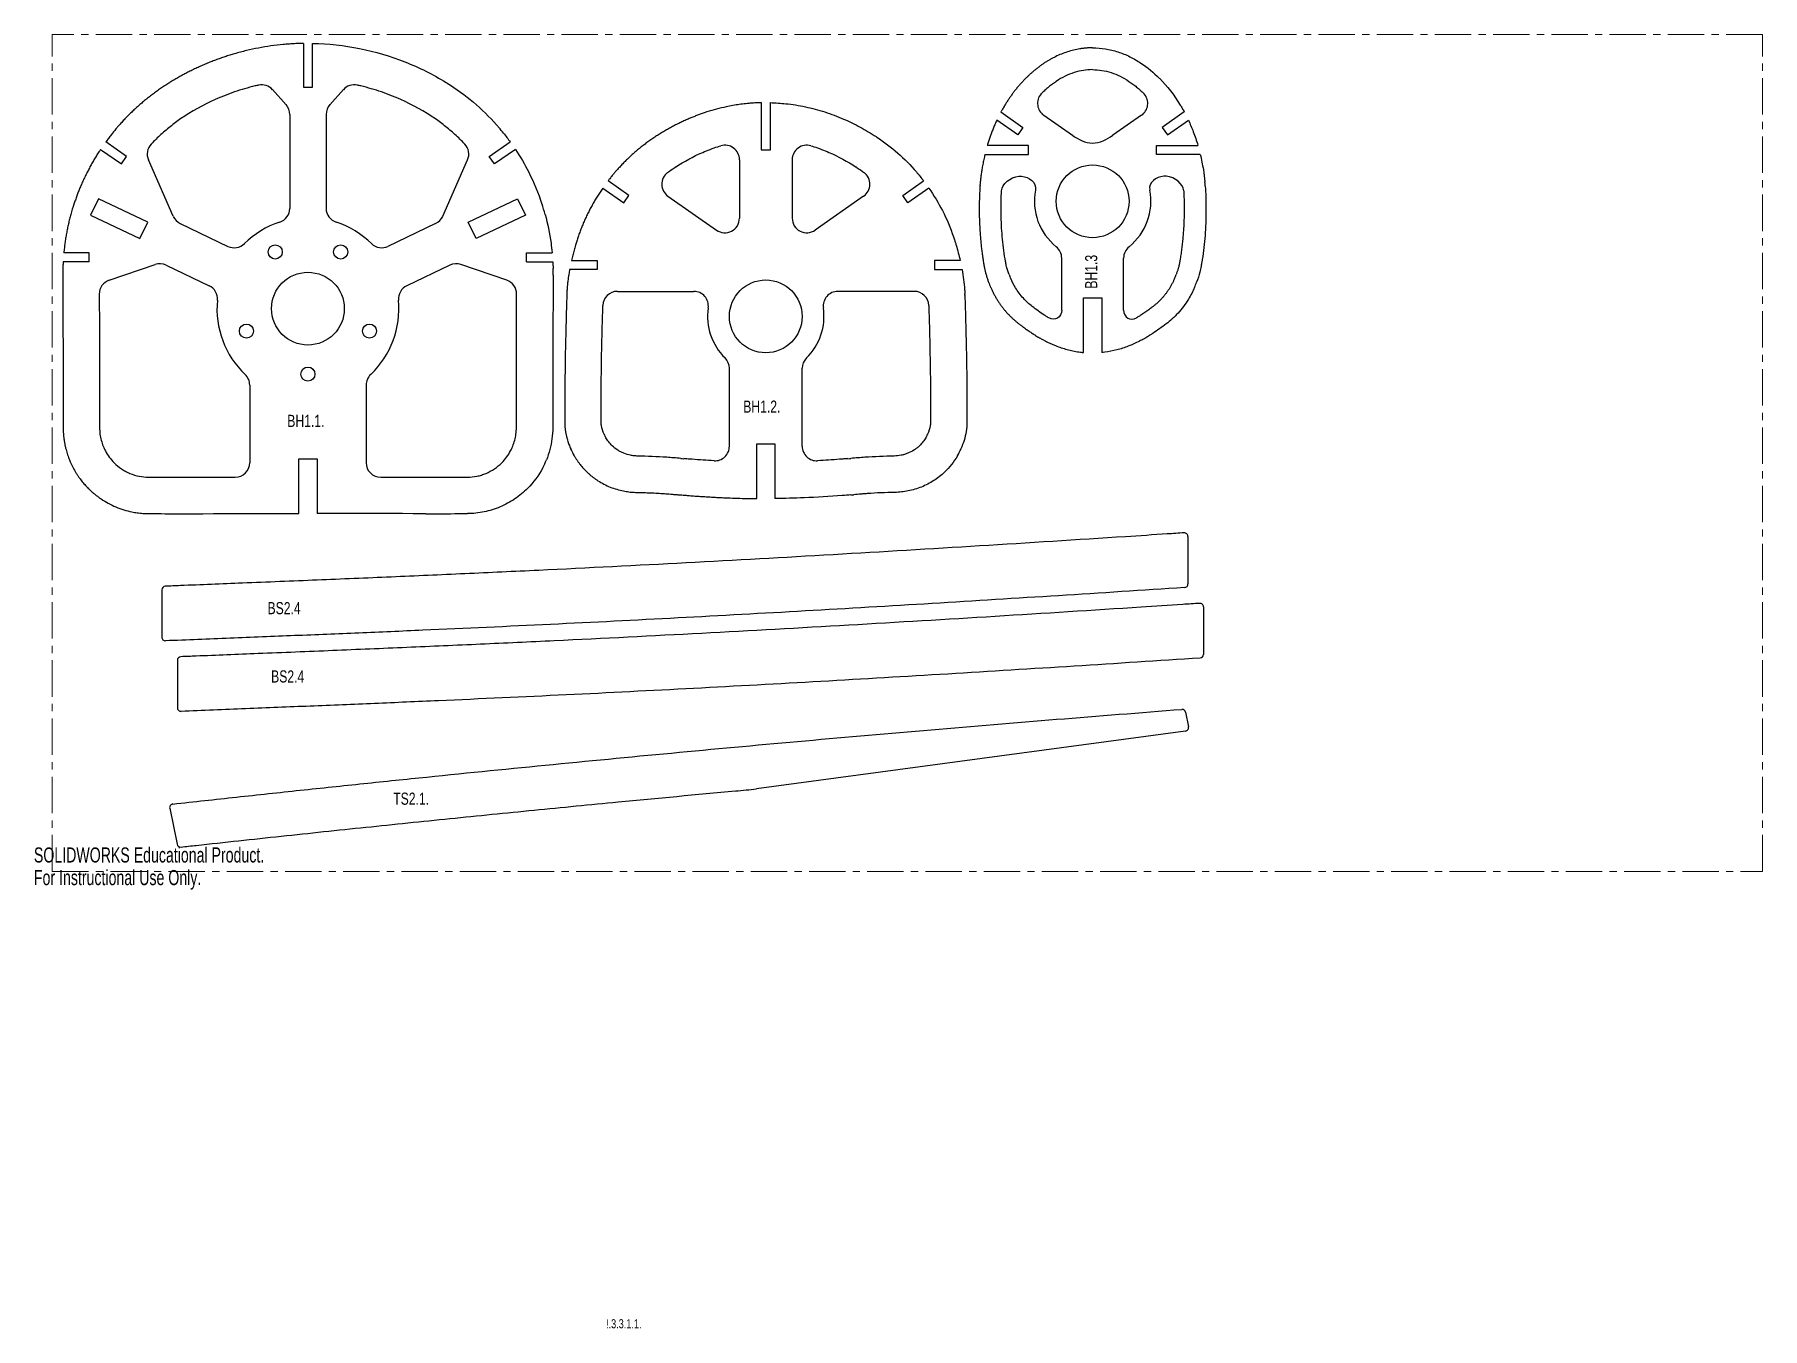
# Model space of a CAD drawing. Header units: inches. Extents: x 0 to 23.8, y -6 to 11.8.
import ezdxf

# ---------------------------------------------------------------- set-up
doc = ezdxf.new("R2010")
doc.units = ezdxf.units.IN
doc.header["$MEASUREMENT"] = 0
doc.linetypes.add('CENTERX2', pattern=[0.8, 0.5, -0.1, 0.1, -0.1])
doc.layers.add('PART_NAMES', color=1, linetype='Continuous')
doc.styles.add('SLDTEXTSTYLE0', font='TXT', dxfattribs={"width": 0.75})
doc.styles.add('SLDTEXTSTYLE1', font='TXT', dxfattribs={"width": 0.7})

msp = doc.modelspace()

# ---------------------------------------------------------------- texts
at = {"color": 7, "linetype": 'Continuous', "char_height": 0.2076, "attachment_point": 1, "style": 'SLDTEXTSTYLE1'}
for s, insert in [('SOLIDWORKS Educational Product.', (0, 0.579)), ('For Instructional Use Only.', (0, 0.268))]:
    msp.add_mtext(s, dxfattribs=dict(at, insert=insert))
at = {"layer": 'PART_NAMES', "insert": (14.444, 8.258), "char_height": 0.1667, "attachment_point": 1, "rotation": 90, "style": 'SLDTEXTSTYLE0'}
msp.add_mtext('BH1.3', dxfattribs=at)
at = {"layer": 'PART_NAMES', "attachment_point": 1, "style": 'SLDTEXTSTYLE0'}
for s, insert, char_height in [('BH1.2.', (9.746, 6.72), 0.1667), ('BH1.1.', (3.481, 6.524), 0.1667), ('BS2.4', (3.21, 3.951), 0.1667), ('BS2.4', (3.259, 3.012), 0.1667), ('TS2.1.', (4.937, 1.332), 0.1667), ('!.3.3.1.1.', (7.861, -5.905), 0.125), ('!.3.3.1.1.', (7.861, -5.905), 0.125)]:
    msp.add_mtext(s, dxfattribs=dict(at, insert=insert, char_height=char_height))

# ---------------------------------------------------------------- linework, layer by layer
at = {"color": 7, "linetype": 'CENTERX2', "lineweight": 18}
for p, q in [((0.25, 0.25), (0.25, 11.75)), ((23.75, 11.75), (0.25, 11.75)), ((23.75, 0.25), (23.75, 11.75)), ((0.25, 0.25), (23.75, 0.25))]:
    msp.add_line(p, q, dxfattribs=at)
at = {"color": 7, "linetype": 'Continuous', "lineweight": 25}
for p, q in [((3.703, 11.629), (3.703, 11.029)), ((3.828, 11.029), (3.828, 11.629)), ((14.547, 11.268), (14.547, 11.268)), ((14.547, 11.268), (14.547, 11.268)), ((3.464, 10.786), (3.279, 10.993)), ((3.703, 11.029), (3.828, 11.029)), ((4.066, 10.786), (4.252, 10.993)), ((13.625, 11.146), (13.631, 11.151)), ((13.837, 10.933), (13.842, 10.939)), ((15.256, 10.933), (15.251, 10.939)), ((15.463, 11.151), (15.468, 11.146)), ((9.994, 10.814), (9.994, 10.164)), ((10.119, 10.164), (10.119, 10.814)), ((13.287, 10.686), (13.589, 10.474)), ((15.806, 10.686), (15.504, 10.474)), ((3.515, 10.653), (3.515, 9.361)), ((4.015, 10.653), (4.015, 9.361)), ((13.517, 10.372), (13.231, 10.573)), ((13.589, 10.474), (13.517, 10.372)), ((13.875, 10.64), (14.268, 10.365)), ((15.218, 10.64), (14.825, 10.365)), ((15.504, 10.474), (15.576, 10.372)), ((15.576, 10.372), (15.863, 10.573)), ((1.274, 10.073), (0.987, 10.274)), ((6.257, 10.073), (6.544, 10.274)), ((13.667, 10.227), (13.1, 10.227)), ((13.667, 10.102), (13.667, 10.227)), ((15.426, 10.227), (15.993, 10.227)), ((15.426, 10.102), (15.426, 10.227)), ((0.915, 10.171), (1.202, 9.971)), ((1.202, 9.971), (1.274, 10.073)), ((1.914, 9.252), (1.573, 10.026)), ((5.617, 9.252), (5.958, 10.026)), ((6.329, 9.971), (6.257, 10.073)), ((6.616, 10.171), (6.329, 9.971)), ((9.694, 10.03), (9.694, 9.226)), ((9.994, 10.164), (10.119, 10.164)), ((10.419, 10.03), (10.419, 9.226)), ((13.067, 10.102), (13.067, 10.102)), ((13.067, 10.102), (13.667, 10.102)), ((16.026, 10.102), (15.426, 10.102)), ((16.026, 10.102), (16.026, 10.102)), ((8.176, 9.539), (7.889, 9.74)), ((11.937, 9.539), (12.224, 9.74)), ((13.535, 9.802), (13.569, 9.802)), ((15.559, 9.802), (15.524, 9.802)), ((7.815, 9.639), (8.104, 9.437)), ((8.104, 9.437), (8.176, 9.539)), ((8.712, 9.53), (9.379, 9.063)), ((11.4, 9.53), (10.734, 9.063)), ((12.009, 9.437), (11.937, 9.539)), ((12.297, 9.639), (12.009, 9.437)), ((13.762, 9.615), (13.762, 9.613)), ((0.886, 9.494), (0.778, 9.269)), ((0.778, 9.269), (1.455, 8.946)), ((1.563, 9.172), (0.886, 9.494)), ((5.968, 9.172), (6.645, 9.494)), ((6.753, 9.269), (6.076, 8.946)), ((6.645, 9.494), (6.753, 9.269)), ((1.455, 8.946), (1.563, 9.172)), ((2.011, 9.152), (2.666, 8.839)), ((5.52, 9.152), (4.865, 8.839)), ((6.076, 8.946), (5.968, 9.172)), ((0.761, 8.627), (0.402, 8.627)), ((0.761, 8.752), (0.411, 8.752)), ((0.761, 8.627), (0.761, 8.752)), ((1.033, 8.373), (1.665, 8.589)), ((1.816, 8.58), (2.408, 8.298)), ((5.715, 8.58), (5.123, 8.298)), ((6.498, 8.373), (5.866, 8.589)), ((6.77, 8.752), (7.12, 8.752)), ((6.77, 8.627), (6.77, 8.752)), ((6.77, 8.627), (7.129, 8.627)), ((7.387, 8.646), (7.737, 8.646)), ((7.737, 8.646), (7.737, 8.521)), ((12.376, 8.646), (12.376, 8.521)), ((12.726, 8.646), (12.376, 8.646)), ((14.122, 7.964), (14.122, 8.678)), ((14.972, 7.964), (14.972, 8.678)), ((0.397, 8.444), (0.398, 8.172)), ((7.134, 8.444), (7.133, 8.172)), ((7.737, 8.521), (7.36, 8.521)), ((12.376, 8.521), (12.752, 8.521)), ((0.398, 8.172), (0.399, 7.713)), ((0.898, 8.184), (0.898, 8.173)), ((0.898, 8.173), (0.899, 7.715)), ((6.632, 7.715), (6.633, 8.173)), ((6.633, 8.173), (6.633, 8.184)), ((7.133, 8.172), (7.132, 7.713)), ((8.017, 8.221), (9.067, 8.221)), ((12.095, 8.221), (11.046, 8.221)), ((14.422, 8.13), (14.672, 8.13)), ((14.422, 7.38), (14.422, 8.13)), ((14.672, 8.13), (14.672, 7.38)), ((9.556, 6.092), (9.556, 7.163)), ((10.556, 6.092), (10.556, 7.163)), ((2.965, 6.933), (2.965, 5.866)), ((4.565, 6.933), (4.565, 5.866)), ((0.402, 6.452), (0.402, 6.35)), ((0.902, 6.453), (0.902, 6.351)), ((6.629, 6.351), (6.629, 6.453)), ((9.931, 6.123), (10.181, 6.123)), ((9.931, 5.373), (9.931, 6.123)), ((10.181, 6.123), (10.181, 5.373)), ((3.64, 5.917), (3.89, 5.917)), ((3.64, 5.167), (3.64, 5.917)), ((3.89, 5.917), (3.89, 5.167)), ((2.145, 5.665), (2.27, 5.665)), ((2.27, 5.665), (2.32, 5.665)), ((2.32, 5.665), (2.467, 5.666)), ((5.064, 5.666), (5.211, 5.665)), ((5.211, 5.665), (5.261, 5.665)), ((5.261, 5.665), (5.386, 5.665)), ((2.146, 5.165), (2.271, 5.165)), ((2.271, 5.165), (2.321, 5.165)), ((2.321, 5.165), (2.468, 5.166)), ((5.21, 5.165), (5.063, 5.166)), ((5.26, 5.165), (5.21, 5.165)), ((5.385, 5.165), (5.26, 5.165)), ((15.857, 4.852), (15.857, 4.201)), ((1.757, 4.118), (1.757, 3.468)), ((16.071, 3.883), (16.071, 3.232)), ((1.971, 3.15), (1.971, 2.499)), ((15.824, 2.436), (15.865, 2.237)), ((15.822, 2.177), (9.929, 1.382)), ((1.866, 1.116), (1.967, 0.624))]:
    msp.add_line(p, q, dxfattribs=at)
for centre, radius in [((14.547, 9.458), 0.5), ((3.315, 8.762), 0.0968), ((4.215, 8.762), 0.0968), ((3.765, 7.983), 0.5), ((10.056, 7.877), 0.5), ((2.92, 7.675), 0.0968), ((4.611, 7.675), 0.0968), ((3.765, 7.083), 0.0968)]:
    msp.add_circle(centre, radius, dxfattribs=at)
for centre, radius, start, end in [((3.439, 8.546), 2.992, 121.6795, 121.9899), ((3.13, 10.859), 0.2, 41.8446, 102.5441), ((4.401, 10.859), 0.2, 77.4559, 138.1554), ((4.092, 8.546), 2.992, 58.0101, 58.3205), ((13.99, 10.804), 0.2, 139.7111, 235), ((15.104, 10.804), 0.2, 305, 40.2889), ((3.315, 10.653), 0.2, 0, 41.8446), ((4.215, 10.653), 0.2, 138.1554, 180), ((3.491, 8.457), 3.094, 139.3736, 141.2159), ((3.484, 8.463), 3.085, 138.4913, 139.377), ((3.439, 8.546), 2.492, 121.6795, 121.9899), ((4.092, 8.546), 2.492, 58.0101, 58.3206), ((4.047, 8.463), 3.085, 40.623, 41.5087), ((4.04, 8.457), 3.094, 38.7841, 40.6264), ((1.756, 10.107), 0.2, 136.4427, 203.7785), ((5.775, 10.107), 0.2, 336.2215, 43.5573), ((12.389, 4.494), 7.005, 123.3205, 123.4275), ((9.494, 10.03), 0.2, 0, 106.8507), ((10.619, 10.03), 0.2, 73.1528, 180), ((7.724, 4.494), 7.005, 56.5725, 56.6795), ((8.827, 9.693), 0.2, 126.7544, 235), ((12.389, 4.494), 6.505, 123.3205, 123.4275), ((7.724, 4.494), 6.505, 56.5725, 56.6791), ((11.286, 9.693), 0.2, 305, 53.2456), ((15.307, 9.515), 2.313, 175.935, 176.2834), ((15.291, 9.516), 2.298, 174.8045, 175.9313), ((14.547, 9.458), 0.8, 168.8922, 231.3178), ((14.547, 9.458), 0.8, 308.6822, 11.1078), ((13.802, 9.516), 2.298, 4.0687, 5.1955), ((13.787, 9.515), 2.313, 3.7166, 4.065), ((3.494, 8.454), 3.099, 161.8456, 164.5561), ((3.315, 9.361), 0.2, 288.08, 0), ((4.215, 9.361), 0.2, 180, 251.92), ((4.037, 8.454), 3.099, 15.4439, 18.1544), ((2.097, 9.332), 0.2, 203.7785, 244.515), ((3.765, 7.983), 1.25, 108.08, 134.3437), ((3.765, 7.983), 1.25, 45.6563, 71.92), ((5.434, 9.332), 0.2, 295.485, 336.2215), ((9.494, 9.226), 0.2, 235, 0), ((10.619, 9.226), 0.2, 180, 305), ((2.752, 9.02), 0.2, 244.515, 314.3437), ((4.779, 9.02), 0.2, 225.6563, 295.485), ((13.922, 8.678), 0.2, 0, 51.3178), ((15.172, 8.678), 0.2, 128.6822, 180), ((1.729, 8.4), 0.2, 64.515, 108.8356), ((5.802, 8.4), 0.2, 71.1644, 115.485), ((3.577, 8.453), 3.18, 178.555, 180.1709), ((1.098, 8.184), 0.2, 108.8356, 180.1519), ((6.433, 8.184), 0.2, 359.8481, 71.1644), ((3.954, 8.453), 3.18, 359.8291, 1.445), ((14.387, 8.818), 1.355, 200.3941, 203.6248), ((14.387, 8.818), 1.055, 200.3941, 203.6248), ((14.706, 8.818), 1.055, 336.3752, 339.6059), ((14.706, 8.818), 1.355, 336.3752, 339.6059), ((2.322, 8.117), 0.2, 354.6863, 64.515), ((3.765, 7.983), 1.25, 174.6863, 226.3972), ((3.765, 7.983), 1.25, 313.6028, 5.3137), ((5.209, 8.117), 0.2, 115.485, 185.3137), ((9.619, 8.097), 2.299, 177.7761, 178.1789), ((8.017, 8.021), 0.2, 90, 178.2908), ((9.067, 8.021), 0.2, 351.7193, 90), ((11.046, 8.021), 0.2, 90, 188.2807), ((12.095, 8.021), 0.2, 1.7092, 90), ((10.494, 8.097), 2.299, 1.8211, 2.2239), ((10.056, 7.877), 0.8, 171.7193, 225.573), ((10.056, 7.877), 0.8, 314.427, 8.2807), ((14.785, 9.254), 1.932, 239.9401, 240.6907), ((14.308, 9.254), 1.932, 299.3093, 300.0599), ((9.356, 7.163), 0.2, 0, 45.573), ((10.756, 7.163), 0.2, 134.427, 180), ((2.765, 6.933), 0.2, 0, 46.3972), ((4.765, 6.933), 0.2, 133.6028, 180), ((8.289, 6.46), 0.499, 203.7466, 210.0312), ((11.824, 6.46), 0.499, 329.9688, 336.2534), ((1.586, 6.348), 0.684, 202.0283, 207.8952), ((5.945, 6.348), 0.684, 332.1043, 337.9713), ((8.289, 6.46), 0.999, 203.7466, 210.0312), ((9.356, 6.092), 0.2, 266.769, 0), ((10.756, 6.092), 0.2, 180, 273.231), ((11.824, 6.46), 0.999, 329.9688, 336.2534), ((1.586, 6.348), 1.184, 202.0283, 207.8957), ((2.765, 5.866), 0.2, 270.0904, 0), ((4.765, 5.866), 0.2, 180, 269.9096), ((5.945, 6.348), 1.184, 332.1043, 337.9717), ((11.751, 41.759), 35.949, 265.4325, 265.4963), ((8.362, 41.759), 35.949, 274.5036, 274.5675), ((2.013, 67.14), 61.475, 269.59279, 270.02278), ((2.011, 68.708), 63.043, 270.02431, 270.12179), ((5.52, 68.708), 63.043, 269.87825, 269.97569), ((5.518, 67.14), 61.475, 269.97722, 270.40721), ((11.751, 41.759), 36.449, 265.4325, 265.4964), ((8.362, 41.759), 36.449, 274.5036, 274.5675), ((2.013, 67.14), 61.975, 269.59279, 270.02278), ((2.011, 68.708), 63.543, 270.0243, 270.12175), ((5.52, 68.708), 63.543, 269.87825, 269.9757), ((5.518, 67.14), 61.975, 269.97722, 270.40721), ((15.807, 4.852), 0.05, 0, 93.8052), ((1.807, 4.118), 0.05, 92.2509, 180), ((15.807, 4.201), 0.05, 273.801, 0), ((16.021, 3.883), 0.05, 0, 93.8052), ((1.807, 3.468), 0.05, 180, 272.2507), ((2.021, 3.15), 0.05, 92.2509, 180), ((16.021, 3.232), 0.05, 273.801, 0), ((2.021, 2.499), 0.05, 180, 272.2507), ((15.775, 2.426), 0.05, 11.62, 94.4332), ((15.816, 2.227), 0.05, 277.6889, 11.62), ((1.915, 1.126), 0.05, 96.2687, 191.62), ((2.016, 0.634), 0.05, 191.62, 276.2637)]:
    msp.add_arc(centre, radius, start, end, dxfattribs=at)
for points, knots in [([(3.703, 11.629), (3.691, 11.628), (3.668, 11.628), (3.633, 11.627), (3.598, 11.625), (3.564, 11.624), (3.529, 11.621), (3.494, 11.619), (3.459, 11.616), (3.38, 11.609), (3.255, 11.594), (3.087, 11.566), (2.92, 11.53), (2.788, 11.496), (2.69, 11.466), (2.625, 11.445), (2.56, 11.423), (2.496, 11.4), (2.454, 11.383), (2.433, 11.375)], [0, 0, 0, 0, 0.026768, 0.05353, 0.080288, 0.107046, 0.133805, 0.160568, 0.187338, 0.214117, 0.345144, 0.476153, 0.607145, 0.738112, 0.790521, 0.842896, 0.895255, 0.947617, 1, 1, 1, 1]), ([(14.547, 11.568), (14.54, 11.568), (14.527, 11.568), (14.508, 11.567), (14.488, 11.566), (14.469, 11.565), (14.449, 11.564), (14.43, 11.562), (14.41, 11.559), (14.391, 11.557), (14.349, 11.55), (14.285, 11.537), (14.2, 11.513), (14.117, 11.483), (14.049, 11.453), (13.997, 11.426), (13.959, 11.405), (13.92, 11.382), (13.895, 11.366), (13.883, 11.358)], [0, 0, 0, 0, 0.027649, 0.055297, 0.082952, 0.110624, 0.138321, 0.166052, 0.193826, 0.221652, 0.249538, 0.37384, 0.499572, 0.623672, 0.749791, 0.811504, 0.873734, 0.936545, 1, 1, 1, 1]), ([(14.547, 11.568), (14.606, 11.568), (14.664, 11.563), (14.751, 11.549), (14.78, 11.543), (14.837, 11.529), (14.866, 11.521), (14.922, 11.503), (14.949, 11.493), (15.004, 11.471), (15.031, 11.459), (15.11, 11.42), (15.161, 11.39), (15.21, 11.358)], [0, 0, 0, 0, 0.25, 0.25, 0.375, 0.375, 0.5, 0.5, 0.625, 0.625, 0.75, 0.75, 1, 1, 1, 1]), ([(2.433, 11.375), (2.422, 11.371), (2.4, 11.362), (2.368, 11.349), (2.335, 11.335), (2.303, 11.321), (2.271, 11.306), (2.239, 11.292), (2.207, 11.277), (2.175, 11.261), (2.136, 11.242), (2.088, 11.217), (2.032, 11.187), (1.976, 11.156), (1.922, 11.125), (1.886, 11.103), (1.868, 11.092)], [0, 0, 0, 0, 0.05555, 0.111092, 0.16663, 0.222172, 0.277721, 0.333283, 0.388863, 0.444467, 0.5001, 0.600147, 0.70013, 0.800079, 0.900025, 1, 1, 1, 1]), ([(13.883, 11.358), (13.877, 11.353), (13.864, 11.345), (13.845, 11.332), (13.826, 11.318), (13.807, 11.304), (13.788, 11.29), (13.77, 11.276), (13.747, 11.257), (13.721, 11.235), (13.69, 11.208), (13.66, 11.18), (13.64, 11.161), (13.631, 11.151)], [0, 0, 0, 0, 0.070781, 0.14175, 0.212924, 0.284317, 0.355945, 0.427824, 0.499969, 0.623984, 0.748611, 0.873926, 1, 1, 1, 1]), ([(1.854, 11.083), (1.844, 11.077), (1.825, 11.065), (1.796, 11.046), (1.767, 11.027), (1.739, 11.008), (1.711, 10.988), (1.683, 10.968), (1.655, 10.948), (1.628, 10.927), (1.6, 10.906), (1.573, 10.885), (1.546, 10.864), (1.52, 10.842), (1.486, 10.813), (1.445, 10.778), (1.397, 10.735), (1.351, 10.692), (1.305, 10.647), (1.26, 10.602), (1.217, 10.555), (1.188, 10.523), (1.174, 10.508)], [0, 0, 0, 0, 0.0384636, 0.0769108, 0.1153465, 0.1537753, 0.1922019, 0.2306312, 0.2690677, 0.3075163, 0.3459817, 0.3844686, 0.4229817, 0.4615258, 0.5001054, 0.5717041, 0.6431908, 0.7145955, 0.7859484, 0.85728, 0.9286204, 1, 1, 1, 1]), ([(3.087, 11.055), (3.07, 11.051), (3.054, 11.047), (2.989, 11.032), (2.942, 11.019), (2.801, 10.978), (2.708, 10.946), (2.617, 10.91)], [0.5814957, 0.5814957, 0.5814957, 0.5814957, 0.625, 0.625, 0.75, 0.75, 1, 1, 1, 1]), ([(4.914, 10.91), (4.823, 10.946), (4.73, 10.978), (4.589, 11.019), (4.542, 11.032), (4.477, 11.047), (4.461, 11.051), (4.444, 11.055)], [0, 0, 0, 0, 0.25, 0.25, 0.375, 0.375, 0.4184991, 0.4184991, 0.4184991, 0.4184991]), ([(13.625, 11.146), (13.619, 11.14), (13.608, 11.128), (13.59, 11.11), (13.573, 11.092), (13.557, 11.073), (13.54, 11.054), (13.523, 11.035), (13.507, 11.016), (13.491, 10.996), (13.471, 10.97), (13.447, 10.938), (13.42, 10.9), (13.393, 10.861), (13.367, 10.822), (13.35, 10.795), (13.342, 10.781)], [0, 0, 0, 0, 0.053511, 0.107233, 0.161178, 0.215356, 0.269778, 0.324455, 0.379396, 0.434614, 0.490117, 0.590802, 0.692077, 0.793998, 0.89662, 1, 1, 1, 1]), ([(9.994, 10.814), (9.984, 10.813), (9.964, 10.813), (9.934, 10.811), (9.903, 10.81), (9.873, 10.808), (9.843, 10.806), (9.813, 10.803), (9.763, 10.798), (9.692, 10.789), (9.602, 10.775), (9.497, 10.754), (9.379, 10.726), (9.273, 10.695), (9.195, 10.669), (9.143, 10.651), (9.092, 10.631), (9.041, 10.611), (9.007, 10.597), (8.99, 10.589)], [0, 0, 0, 0, 0.029138, 0.058288, 0.087454, 0.11664, 0.145851, 0.17509, 0.204361, 0.29239, 0.380619, 0.469152, 0.6015, 0.734564, 0.787416, 0.840366, 0.893432, 0.946637, 1, 1, 1, 1]), ([(10.119, 10.814), (10.19, 10.812), (10.26, 10.807), (10.421, 10.79), (10.511, 10.776), (10.69, 10.738), (10.779, 10.714), (10.953, 10.658), (11.039, 10.626), (11.123, 10.589)], [0.0568856, 0.0568856, 0.0568856, 0.0568856, 0.25, 0.25, 0.5, 0.5, 0.75, 0.75, 1, 1, 1, 1]), ([(13.304, 10.715), (13.301, 10.71), (13.295, 10.7), (13.29, 10.69), (13.287, 10.686)], [0, 0, 0, 0, 0.499633, 1, 1, 1, 1]), ([(13.329, 10.76), (13.325, 10.752), (13.316, 10.738), (13.308, 10.723), (13.304, 10.715)], [0, 0, 0, 0, 0.490811, 1, 1, 1, 1]), ([(13.342, 10.781), (13.34, 10.777), (13.335, 10.77), (13.331, 10.763), (13.329, 10.76)], [0, 0, 0, 0, 0.53354, 1, 1, 1, 1]), ([(2.119, 10.659), (2.066, 10.626), (2.014, 10.591), (1.913, 10.517), (1.864, 10.478), (1.769, 10.398), (1.722, 10.356), (1.655, 10.29), (1.633, 10.267), (1.611, 10.244)], [0, 0, 0, 0, 0.25, 0.25, 0.5, 0.5, 0.75, 0.75, 0.8767525, 0.8767525, 0.8767525, 0.8767525]), ([(5.92, 10.244), (5.898, 10.267), (5.876, 10.29), (5.809, 10.356), (5.762, 10.398), (5.667, 10.478), (5.618, 10.517), (5.517, 10.591), (5.465, 10.626), (5.412, 10.659)], [0.1232549, 0.1232549, 0.1232549, 0.1232549, 0.25, 0.25, 0.5, 0.5, 0.75, 0.75, 1, 1, 1, 1]), ([(8.99, 10.589), (8.98, 10.585), (8.961, 10.577), (8.932, 10.563), (8.903, 10.55), (8.874, 10.536), (8.845, 10.522), (8.817, 10.508), (8.789, 10.493), (8.751, 10.473), (8.704, 10.447), (8.649, 10.415), (8.595, 10.382), (8.559, 10.359), (8.541, 10.347)], [0, 0, 0, 0, 0.062572, 0.125105, 0.187606, 0.250083, 0.312543, 0.374993, 0.437439, 0.49989, 0.62512, 0.750175, 0.875116, 1, 1, 1, 1]), ([(11.123, 10.589), (11.201, 10.555), (11.277, 10.518), (11.427, 10.438), (11.5, 10.394), (11.572, 10.347)], [0, 0, 0, 0, 0.5, 0.5, 1, 1, 1, 1]), ([(13.231, 10.573), (13.227, 10.564), (13.219, 10.547), (13.207, 10.521), (13.196, 10.494), (13.184, 10.468), (13.174, 10.441), (13.167, 10.423), (13.163, 10.414)], [0, 0, 0, 0, 0.165189, 0.330935, 0.497265, 0.664202, 0.831773, 1, 1, 1, 1]), ([(1.079, 10.395), (1.073, 10.387), (1.06, 10.371), (1.041, 10.347), (1.023, 10.323), (1.005, 10.299), (0.993, 10.282), (0.987, 10.274)], [0, 0, 0, 0, 0.20006, 0.40007, 0.600051, 0.800021, 1, 1, 1, 1]), ([(8.53, 10.34), (8.521, 10.334), (8.503, 10.322), (8.476, 10.303), (8.449, 10.284), (8.423, 10.265), (8.397, 10.246), (8.371, 10.226), (8.345, 10.205), (8.319, 10.185), (8.294, 10.164), (8.269, 10.142), (8.237, 10.115), (8.199, 10.08), (8.155, 10.038), (8.111, 9.996), (8.069, 9.952), (8.028, 9.907), (8.001, 9.877), (7.988, 9.862)], [0, 0, 0, 0, 0.0450888, 0.0901874, 0.1353031, 0.1804431, 0.2256149, 0.2708256, 0.3160825, 0.3613929, 0.406764, 0.452203, 0.497717, 0.5813776, 0.6650006, 0.7486303, 0.8323107, 0.9160859, 1, 1, 1, 1]), ([(9.189, 10.131), (9.257, 10.16), (9.327, 10.186), (9.41, 10.213), (9.423, 10.217), (9.436, 10.221)], [0.7050618, 0.7050618, 0.7050618, 0.7050618, 0.9550618, 0.9550618, 1, 1, 1, 1]), ([(10.677, 10.221), (10.69, 10.217), (10.703, 10.213), (10.786, 10.186), (10.856, 10.16), (10.924, 10.131)], [0, 0, 0, 0, 0.0451334, 0.0451334, 0.2951334, 0.2951334, 0.2951334, 0.2951334]), ([(13.163, 10.414), (13.16, 10.405), (13.153, 10.387), (13.144, 10.361), (13.134, 10.335), (13.125, 10.308), (13.117, 10.281), (13.108, 10.254), (13.103, 10.236), (13.1, 10.227)], [0, 0, 0, 0, 0.142541, 0.285156, 0.427865, 0.570685, 0.713635, 0.856734, 1, 1, 1, 1]), ([(0.915, 10.171), (0.911, 10.166), (0.904, 10.154), (0.884, 10.124), (0.858, 10.082), (0.825, 10.028), (0.793, 9.972), (0.762, 9.916), (0.743, 9.878), (0.733, 9.859)], [0, 0, 0, 0, 0.058267, 0.116558, 0.293447, 0.470161, 0.646774, 0.823362, 1, 1, 1, 1]), ([(13.067, 10.102), (13.064, 10.091), (13.059, 10.068), (13.052, 10.034), (13.044, 9.999), (13.038, 9.964), (13.031, 9.929), (13.027, 9.906), (13.025, 9.894)], [0, 0, 0, 0, 0.165683, 0.331731, 0.498165, 0.665006, 0.832277, 1, 1, 1, 1]), ([(0.733, 9.859), (0.728, 9.849), (0.717, 9.829), (0.702, 9.798), (0.688, 9.768), (0.674, 9.737), (0.66, 9.706), (0.646, 9.674), (0.629, 9.635), (0.61, 9.588), (0.589, 9.532), (0.569, 9.476), (0.556, 9.438), (0.55, 9.419)], [0, 0, 0, 0, 0.071411, 0.142815, 0.214219, 0.285634, 0.357066, 0.428525, 0.50002, 0.625066, 0.750047, 0.87501, 1, 1, 1, 1]), ([(7.912, 9.769), (7.908, 9.764), (7.9, 9.754), (7.893, 9.745), (7.889, 9.74)], [0, 0, 0, 0, 0.499964, 1, 1, 1, 1]), ([(7.963, 9.832), (7.957, 9.825), (7.946, 9.811), (7.929, 9.79), (7.917, 9.776), (7.912, 9.769)], [0, 0, 0, 0, 0.328198, 0.661519, 1, 1, 1, 1]), ([(7.988, 9.862), (7.984, 9.856), (7.975, 9.847), (7.967, 9.837), (7.963, 9.832)], [0, 0, 0, 0, 0.522783, 1, 1, 1, 1]), ([(13.025, 9.894), (13.024, 9.885), (13.021, 9.866), (13.016, 9.838), (13.013, 9.809), (13.009, 9.781), (13.006, 9.753), (13.004, 9.734), (13.003, 9.724)], [0, 0, 0, 0, 0.166984, 0.333806, 0.500493, 0.667071, 0.833564, 1, 1, 1, 1]), ([(7.815, 9.639), (7.809, 9.63), (7.797, 9.612), (7.778, 9.584), (7.755, 9.548), (7.726, 9.501), (7.692, 9.445), (7.66, 9.388), (7.64, 9.349), (7.63, 9.33)], [0, 0, 0, 0, 0.091186, 0.18247, 0.273863, 0.455291, 0.636719, 0.818253, 1, 1, 1, 1]), ([(12.992, 9.522), (12.991, 9.508), (12.99, 9.482), (12.989, 9.441), (12.989, 9.401), (12.989, 9.361), (12.989, 9.321), (12.989, 9.294), (12.989, 9.281)], [0, 0, 0, 0, 0.167037, 0.33391, 0.500632, 0.667212, 0.833665, 1, 1, 1, 1]), ([(12.999, 9.665), (12.998, 9.653), (12.996, 9.629), (12.995, 9.594), (12.993, 9.558), (12.992, 9.534), (12.992, 9.522)], [0, 0, 0, 0, 0.249291, 0.499046, 0.749277, 1, 1, 1, 1]), ([(13.291, 9.511), (13.291, 9.512), (13.291, 9.513), (13.292, 9.544), (13.294, 9.574), (13.296, 9.604)], [0.3070725, 0.3070725, 0.3070725, 0.3070725, 0.3226975, 0.3226975, 1, 1, 1, 1]), ([(15.798, 9.604), (15.798, 9.589), (15.8, 9.558), (15.801, 9.527), (15.802, 9.511)], [0, 0, 0, 0, 0.49929, 1, 1, 1, 1]), ([(15.802, 9.511), (15.802, 9.499), (15.803, 9.474), (15.804, 9.436), (15.804, 9.398), (15.805, 9.36), (15.805, 9.323), (15.804, 9.298), (15.804, 9.285)], [0, 0, 0, 0, 0.167061, 0.333948, 0.500674, 0.66725, 0.833688, 1, 1, 1, 1]), ([(0.507, 9.279), (0.504, 9.268), (0.499, 9.246), (0.49, 9.214), (0.482, 9.181), (0.474, 9.148), (0.467, 9.115), (0.46, 9.082), (0.454, 9.049), (0.447, 9.016), (0.441, 8.983), (0.436, 8.95), (0.431, 8.917), (0.428, 8.895), (0.426, 8.883)], [0, 0, 0, 0, 0.083456, 0.166855, 0.250208, 0.333525, 0.416816, 0.500091, 0.583361, 0.666637, 0.749928, 0.833246, 0.916599, 1, 1, 1, 1]), ([(7.63, 9.33), (7.625, 9.32), (7.615, 9.301), (7.601, 9.271), (7.587, 9.242), (7.573, 9.212), (7.56, 9.182), (7.547, 9.152), (7.535, 9.122), (7.522, 9.092), (7.511, 9.061), (7.499, 9.031), (7.488, 9), (7.481, 8.98), (7.477, 8.969)], [0, 0, 0, 0, 0.083602, 0.167116, 0.250552, 0.333924, 0.417243, 0.500521, 0.58377, 0.667002, 0.750228, 0.833463, 0.916716, 1, 1, 1, 1]), ([(12.989, 9.281), (12.989, 9.267), (12.99, 9.239), (12.991, 9.197), (12.993, 9.156), (12.995, 9.114), (12.997, 9.073), (13, 9.031), (13.003, 8.99), (13.007, 8.94), (13.012, 8.882), (13.019, 8.816), (13.028, 8.75), (13.037, 8.684), (13.044, 8.641), (13.047, 8.619)], [0, 0, 0, 0, 0.062805, 0.125511, 0.188121, 0.250642, 0.313077, 0.375433, 0.437713, 0.499924, 0.601084, 0.701649, 0.801641, 0.901084, 1, 1, 1, 1]), ([(13.343, 8.668), (13.327, 8.769), (13.314, 8.872), (13.296, 9.078), (13.291, 9.181), (13.289, 9.285)], [0, 0, 0, 0, 0.5, 0.5, 1, 1, 1, 1]), ([(15.804, 9.285), (15.804, 9.272), (15.803, 9.246), (15.802, 9.207), (15.801, 9.168), (15.799, 9.129), (15.797, 9.091), (15.794, 9.052), (15.791, 9.013), (15.787, 8.962), (15.781, 8.897), (15.772, 8.82), (15.762, 8.743), (15.754, 8.693), (15.75, 8.668)], [0, 0, 0, 0, 0.062956, 0.125807, 0.188557, 0.251211, 0.313774, 0.37625, 0.438646, 0.500966, 0.627154, 0.75236, 0.876627, 1, 1, 1, 1]), ([(16.104, 9.281), (16.102, 9.17), (16.097, 9.059), (16.078, 8.839), (16.064, 8.729), (16.046, 8.619)], [0, 0, 0, 0, 0.5, 0.5, 1, 1, 1, 1]), ([(0.426, 8.883), (0.425, 8.873), (0.422, 8.851), (0.418, 8.818), (0.414, 8.785), (0.412, 8.763), (0.411, 8.752)], [0, 0, 0, 0, 0.250094, 0.500107, 0.750066, 1, 1, 1, 1]), ([(7.441, 8.855), (7.438, 8.843), (7.431, 8.82), (7.421, 8.786), (7.412, 8.751), (7.403, 8.716), (7.395, 8.681), (7.389, 8.658), (7.387, 8.646)], [0, 0, 0, 0, 0.166307, 0.332735, 0.499301, 0.666022, 0.832916, 1, 1, 1, 1]), ([(7.477, 8.969), (7.474, 8.96), (7.468, 8.941), (7.458, 8.912), (7.449, 8.884), (7.444, 8.864), (7.441, 8.855)], [0, 0, 0, 0, 0.250306, 0.500388, 0.750276, 1, 1, 1, 1]), ([(12.635, 8.969), (12.639, 8.96), (12.642, 8.95), (12.65, 8.927), (12.654, 8.912), (12.663, 8.884), (12.668, 8.869), (12.672, 8.855)], [0, 0, 0, 0, 0.249923, 0.249923, 0.624911, 0.624911, 1, 1, 1, 1]), ([(0.402, 8.627), (0.401, 8.617), (0.4, 8.596), (0.399, 8.565), (0.398, 8.544), (0.398, 8.533)], [0, 0, 0, 0, 0.33316, 0.666483, 1, 1, 1, 1]), ([(13.047, 8.619), (13.049, 8.611), (13.051, 8.593), (13.055, 8.576), (13.056, 8.567)], [0, 0, 0, 0, 0.486021, 1, 1, 1, 1]), ([(13.056, 8.567), (13.057, 8.56), (13.06, 8.546), (13.064, 8.526), (13.069, 8.506), (13.072, 8.492), (13.074, 8.486)], [0, 0, 0, 0, 0.250764, 0.500963, 0.75068, 1, 1, 1, 1]), ([(15.729, 8.56), (15.727, 8.554), (15.724, 8.541), (15.719, 8.523), (15.713, 8.505), (15.707, 8.487), (15.701, 8.469), (15.697, 8.457), (15.695, 8.451)], [0, 0, 0, 0, 0.167463, 0.334537, 0.501276, 0.667731, 0.833955, 1, 1, 1, 1]), ([(15.742, 8.619), (15.741, 8.614), (15.739, 8.604), (15.736, 8.589), (15.733, 8.575), (15.73, 8.565), (15.729, 8.56)], [0, 0, 0, 0, 0.251027, 0.501313, 0.750942, 1, 1, 1, 1]), ([(15.75, 8.668), (15.749, 8.66), (15.746, 8.644), (15.743, 8.627), (15.742, 8.619)], [0, 0, 0, 0, 0.484834, 1, 1, 1, 1]), ([(7.36, 8.521), (7.358, 8.511), (7.355, 8.49), (7.35, 8.459), (7.345, 8.429), (7.34, 8.398), (7.337, 8.367), (7.333, 8.336), (7.33, 8.305), (7.327, 8.274), (7.326, 8.254), (7.325, 8.243)], [0, 0, 0, 0, 0.1118429, 0.223455, 0.3348566, 0.4460682, 0.5571105, 0.668004, 0.7787695, 0.8894279, 1, 1, 1, 1]), ([(13.074, 8.486), (13.076, 8.478), (13.08, 8.462), (13.086, 8.439), (13.094, 8.415), (13.101, 8.392), (13.109, 8.369), (13.114, 8.354), (13.117, 8.346)], [0, 0, 0, 0, 0.167308, 0.33429, 0.500998, 0.667484, 0.8338, 1, 1, 1, 1]), ([(15.673, 8.396), (15.67, 8.389), (15.664, 8.377), (15.656, 8.359), (15.647, 8.341), (15.637, 8.323), (15.628, 8.305), (15.618, 8.288), (15.611, 8.276), (15.607, 8.27)], [0, 0, 0, 0, 0.14218, 0.284495, 0.427, 0.569749, 0.712796, 0.856196, 1, 1, 1, 1]), ([(7.322, 8.171), (7.321, 8.134), (7.318, 8.059), (7.316, 7.984), (7.315, 7.945)], [0, 0, 0, 0, 0.480532, 1, 1, 1, 1]), ([(7.325, 8.243), (7.325, 8.234), (7.323, 8.215), (7.323, 8.196), (7.322, 8.187)], [0, 0, 0, 0, 0.5020358, 1, 1, 1, 1]), ([(13.146, 8.275), (13.149, 8.268), (13.155, 8.255), (13.165, 8.234), (13.175, 8.214), (13.185, 8.193), (13.196, 8.173), (13.207, 8.153), (13.218, 8.134), (13.226, 8.121), (13.23, 8.114)], [0, 0, 0, 0, 0.124563, 0.249179, 0.373883, 0.498712, 0.623703, 0.74889, 0.874311, 1, 1, 1, 1]), ([(13.23, 8.114), (13.234, 8.108), (13.241, 8.095), (13.253, 8.077), (13.265, 8.059), (13.278, 8.041), (13.29, 8.024), (13.303, 8.006), (13.317, 7.989), (13.33, 7.972), (13.344, 7.956), (13.358, 7.939), (13.376, 7.919), (13.398, 7.896), (13.424, 7.87), (13.45, 7.845), (13.478, 7.82), (13.506, 7.796), (13.525, 7.781), (13.535, 7.774)], [0, 0, 0, 0, 0.047655, 0.095175, 0.142575, 0.189867, 0.237065, 0.284184, 0.331237, 0.378238, 0.425201, 0.47214, 0.51907, 0.599784, 0.680175, 0.760317, 0.840285, 0.920155, 1, 1, 1, 1]), ([(13.717, 8.013), (13.675, 8.045), (13.634, 8.082), (13.556, 8.168), (13.519, 8.217), (13.486, 8.27)], [0, 0, 0, 0, 0.5, 0.5, 1, 1, 1, 1]), ([(15.607, 8.27), (15.604, 8.264), (15.596, 8.253), (15.585, 8.235), (15.573, 8.218), (15.561, 8.201), (15.549, 8.185), (15.536, 8.168), (15.523, 8.153), (15.51, 8.137), (15.496, 8.122), (15.482, 8.107), (15.468, 8.093), (15.454, 8.078), (15.439, 8.065), (15.424, 8.051), (15.408, 8.038), (15.393, 8.025), (15.382, 8.017), (15.377, 8.013)], [0, 0, 0, 0, 0.060524, 0.120699, 0.180551, 0.240106, 0.299391, 0.358434, 0.417262, 0.475903, 0.534386, 0.592739, 0.650991, 0.709171, 0.767308, 0.82543, 0.883566, 0.941747, 1, 1, 1, 1]), ([(7.315, 7.945), (7.313, 7.881), (7.31, 7.754), (7.307, 7.627), (7.305, 7.565)], [0, 0, 0, 0, 0.507517, 1, 1, 1, 1]), ([(15.17, 7.869), (15.167, 7.867), (15.16, 7.862), (15.153, 7.858), (15.149, 7.856)], [0, 0, 0, 0, 0.50207, 1, 1, 1, 1]), ([(15.21, 7.895), (15.203, 7.89), (15.19, 7.881), (15.176, 7.873), (15.17, 7.869)], [0, 0, 0, 0, 0.53158, 1, 1, 1, 1]), ([(15.377, 8.013), (15.367, 8.005), (15.347, 7.991), (15.318, 7.969), (15.29, 7.949), (15.263, 7.93), (15.236, 7.912), (15.219, 7.9), (15.21, 7.895)], [0, 0, 0, 0, 0.183031, 0.359486, 0.529387, 0.692756, 0.849617, 1, 1, 1, 1]), ([(0.399, 7.713), (0.4, 7.479), (0.401, 7.058), (0.402, 6.638), (0.402, 6.452)], [0, 0, 0, 0, 0.557568, 1, 1, 1, 1]), ([(13.535, 7.774), (13.545, 7.766), (13.566, 7.751), (13.596, 7.728), (13.632, 7.703), (13.672, 7.674), (13.704, 7.653), (13.719, 7.643)], [0, 0, 0, 0, 0.1736605, 0.3403297, 0.5000248, 0.7557201, 1, 1, 1, 1]), ([(13.719, 7.643), (13.727, 7.638), (13.742, 7.628), (13.757, 7.619), (13.764, 7.614)], [0, 0, 0, 0, 0.528281, 1, 1, 1, 1]), ([(13.764, 7.614), (13.773, 7.609), (13.791, 7.598), (13.809, 7.587), (13.818, 7.582)], [0, 0, 0, 0, 0.5037623, 1, 1, 1, 1]), ([(15.329, 7.614), (15.32, 7.609), (15.311, 7.603), (15.294, 7.593), (15.285, 7.587), (15.276, 7.582)], [0, 0, 0, 0, 0.499934, 0.499934, 1, 1, 1, 1]), ([(15.374, 7.643), (15.363, 7.636), (15.348, 7.626), (15.333, 7.617), (15.329, 7.614)], [0, 0, 0, 0, 0.749987, 1, 1, 1, 1]), ([(7.305, 7.565), (7.304, 7.52), (7.302, 7.43), (7.3, 7.297), (7.298, 7.166), (7.296, 7.02), (7.294, 6.859), (7.293, 6.684), (7.293, 6.568), (7.293, 6.51)], [0, 0, 0, 0, 0.128697, 0.254929, 0.378697, 0.500002, 0.670211, 0.836876, 1, 1, 1, 1]), ([(13.84, 7.57), (13.846, 7.566), (13.86, 7.558), (13.882, 7.547), (13.897, 7.539), (13.904, 7.535)], [0, 0, 0, 0, 0.309252, 0.642567, 1, 1, 1, 1]), ([(13.904, 7.535), (13.912, 7.531), (13.926, 7.524), (13.948, 7.514), (13.969, 7.504), (13.991, 7.494), (14.013, 7.485), (14.035, 7.476), (14.075, 7.46), (14.135, 7.439), (14.216, 7.415), (14.297, 7.397), (14.359, 7.387), (14.401, 7.382), (14.415, 7.38), (14.422, 7.38)], [0, 0, 0, 0, 0.044343, 0.0885155, 0.1325275, 0.1763891, 0.2201105, 0.263702, 0.307174, 0.461669, 0.614423, 0.7692296, 0.9224587, 0.9612831, 1, 1, 1, 1]), ([(15.189, 7.535), (15.139, 7.51), (15.088, 7.487), (14.985, 7.447), (14.932, 7.43), (14.824, 7.402), (14.769, 7.392), (14.7, 7.383), (14.686, 7.381), (14.672, 7.38)], [0, 0, 0, 0, 0.25, 0.25, 0.5, 0.5, 0.75, 0.75, 0.8129076, 0.8129076, 0.8129076, 0.8129076]), ([(7.293, 6.51), (7.293, 6.499), (7.293, 6.47), (7.293, 6.442), (7.293, 6.425)], [0, 0, 0, 0, 0.413098, 1, 1, 1, 1]), ([(7.293, 6.425), (7.293, 6.419), (7.293, 6.406), (7.294, 6.387), (7.295, 6.369), (7.297, 6.35), (7.299, 6.331), (7.301, 6.313), (7.303, 6.301), (7.304, 6.294)], [0, 0, 0, 0, 0.143474, 0.286617, 0.429503, 0.572209, 0.714809, 0.857381, 1, 1, 1, 1]), ([(7.793, 6.427), (7.793, 6.441), (7.793, 6.469), (7.793, 6.496), (7.793, 6.511)], [0, 0, 0, 0, 0.001012586, 0.0021182, 0.0021182, 0.0021182, 0.0021182]), ([(12.32, 6.511), (12.32, 6.498), (12.32, 6.47), (12.32, 6.442), (12.32, 6.427)], [0, 0, 0, 0, 0.001012272, 0.002117886, 0.002117886, 0.002117886, 0.002117886]), ([(0.402, 6.35), (0.402, 6.342), (0.402, 6.328), (0.403, 6.305), (0.404, 6.283), (0.406, 6.26), (0.407, 6.238), (0.41, 6.215), (0.412, 6.201), (0.413, 6.193)], [0, 0, 0, 0, 0.142933, 0.28576, 0.428528, 0.571287, 0.714086, 0.856974, 1, 1, 1, 1]), ([(0.413, 6.193), (0.414, 6.186), (0.416, 6.172), (0.419, 6.151), (0.423, 6.13), (0.427, 6.109), (0.431, 6.088), (0.436, 6.067), (0.443, 6.041), (0.451, 6.01), (0.463, 5.975), (0.475, 5.939), (0.484, 5.916), (0.489, 5.904)], [0, 0, 0, 0, 0.071394, 0.142759, 0.214121, 0.285502, 0.356926, 0.428416, 0.499994, 0.62517, 0.750146, 0.875048, 1, 1, 1, 1]), ([(6.579, 6.092), (6.59, 6.119), (6.599, 6.146), (6.613, 6.202), (6.619, 6.23), (6.623, 6.259)], [0, 0, 0, 0, 0.5, 0.5, 1, 1, 1, 1]), ([(7.304, 6.294), (7.305, 6.288), (7.308, 6.274), (7.312, 6.254), (7.316, 6.234), (7.321, 6.214), (7.327, 6.194), (7.333, 6.17), (7.341, 6.144), (7.352, 6.115), (7.363, 6.086), (7.371, 6.067), (7.375, 6.057)], [0, 0, 0, 0, 0.083274, 0.166509, 0.24974, 0.333004, 0.416336, 0.499771, 0.625032, 0.750076, 0.875025, 1, 1, 1, 1]), ([(7.945, 6.098), (7.928, 6.115), (7.912, 6.132), (7.883, 6.17), (7.869, 6.189), (7.857, 6.21)], [0, 0, 0, 0, 0.5, 0.5, 1, 1, 1, 1]), ([(12.255, 6.21), (12.243, 6.189), (12.23, 6.17), (12.201, 6.132), (12.185, 6.115), (12.167, 6.098)], [0, 0, 0, 0, 0.5, 0.5, 1, 1, 1, 1]), ([(12.808, 6.294), (12.802, 6.253), (12.792, 6.213), (12.769, 6.134), (12.754, 6.095), (12.738, 6.057)], [0, 0, 0, 0, 0.5, 0.5, 0.9945645, 0.9945645, 0.9945645, 0.9945645]), ([(0.982, 6.029), (0.998, 5.999), (1.016, 5.97), (1.056, 5.916), (1.078, 5.89), (1.101, 5.866)], [0, 0, 0, 0, 0.5, 0.5, 1, 1, 1, 1]), ([(6.43, 5.866), (6.453, 5.89), (6.475, 5.916), (6.515, 5.97), (6.533, 5.999), (6.549, 6.029)], [0, 0, 0, 0, 0.5, 0.5, 1, 1, 1, 1]), ([(7.425, 5.96), (7.428, 5.954), (7.435, 5.942), (7.446, 5.925), (7.457, 5.908), (7.468, 5.891), (7.48, 5.875), (7.492, 5.858), (7.507, 5.838), (7.527, 5.814), (7.55, 5.788), (7.574, 5.762), (7.591, 5.745), (7.6, 5.737)], [0, 0, 0, 0, 0.071443, 0.142858, 0.214274, 0.285723, 0.357232, 0.428831, 0.500549, 0.625588, 0.750405, 0.875157, 1, 1, 1, 1]), ([(8.294, 5.957), (8.278, 5.958), (8.262, 5.959), (8.23, 5.962), (8.214, 5.965), (8.167, 5.974), (8.136, 5.983), (8.092, 6.001), (8.077, 6.007), (8.049, 6.022), (8.035, 6.03), (7.994, 6.056), (7.969, 6.076), (7.945, 6.098)], [0, 0, 0, 0, 0.125, 0.125, 0.25, 0.25, 0.5, 0.5, 0.625, 0.625, 0.75, 0.75, 1, 1, 1, 1]), ([(8.79, 5.933), (8.775, 5.934), (8.744, 5.937), (8.713, 5.939), (8.697, 5.94)], [0, 0, 0, 0, 0.001180219, 0.002360387, 0.002360387, 0.002360387, 0.002360387]), ([(11.415, 5.94), (11.4, 5.939), (11.369, 5.937), (11.338, 5.934), (11.323, 5.933)], [0, 0, 0, 0, 0.001172878, 0.002363195, 0.002363195, 0.002363195, 0.002363195]), ([(12.167, 6.098), (12.156, 6.087), (12.144, 6.076), (12.118, 6.057), (12.105, 6.047), (12.064, 6.021), (12.036, 6.007), (11.991, 5.989), (11.976, 5.984), (11.946, 5.975), (11.93, 5.971), (11.883, 5.961), (11.851, 5.958), (11.818, 5.957)], [0, 0, 0, 0, 0.125, 0.125, 0.25, 0.25, 0.5, 0.5, 0.625, 0.625, 0.75, 0.75, 1, 1, 1, 1]), ([(0.54, 5.795), (0.543, 5.788), (0.55, 5.775), (0.561, 5.756), (0.572, 5.737), (0.584, 5.719), (0.595, 5.7), (0.608, 5.682), (0.62, 5.664), (0.636, 5.643), (0.654, 5.618), (0.676, 5.591), (0.699, 5.564), (0.723, 5.538), (0.739, 5.522), (0.747, 5.513)], [0, 0, 0, 0, 0.062475, 0.124916, 0.187344, 0.249781, 0.312247, 0.374766, 0.437358, 0.500045, 0.600266, 0.700284, 0.800187, 0.900063, 1, 1, 1, 1]), ([(1.101, 5.866), (1.133, 5.835), (1.167, 5.807), (1.221, 5.77), (1.24, 5.758), (1.279, 5.737), (1.299, 5.728), (1.359, 5.702), (1.401, 5.689), (1.488, 5.671), (1.532, 5.667), (1.576, 5.666)], [0, 0, 0, 0, 0.25, 0.25, 0.375, 0.375, 0.5, 0.5, 0.75, 0.75, 1, 1, 1, 1]), ([(5.955, 5.666), (5.999, 5.667), (6.043, 5.671), (6.108, 5.685), (6.129, 5.69), (6.171, 5.703), (6.192, 5.711), (6.252, 5.736), (6.291, 5.757), (6.364, 5.807), (6.398, 5.835), (6.43, 5.866)], [0, 0, 0, 0, 0.25, 0.25, 0.375, 0.375, 0.5, 0.5, 0.75, 0.75, 1, 1, 1, 1]), ([(7.6, 5.737), (7.604, 5.733), (7.613, 5.724), (7.628, 5.711), (7.642, 5.698), (7.657, 5.686), (7.672, 5.674), (7.687, 5.663), (7.702, 5.651), (7.718, 5.64), (7.733, 5.629), (7.771, 5.605), (7.831, 5.57), (7.917, 5.53), (8.007, 5.499), (8.081, 5.481), (8.136, 5.471), (8.174, 5.465), (8.211, 5.461), (8.249, 5.459), (8.274, 5.458), (8.286, 5.458)], [0, 0, 0, 0, 0.025213, 0.050396, 0.07556, 0.100713, 0.125865, 0.151026, 0.176204, 0.201408, 0.226649, 0.251935, 0.377051, 0.502537, 0.627061, 0.75204, 0.801603, 0.851116, 0.900644, 0.95025, 1, 1, 1, 1]), ([(9.044, 5.913), (9.025, 5.914), (8.997, 5.916), (8.958, 5.919), (8.938, 5.921), (8.928, 5.922)], [0, 0, 0, 0, 0.001445122, 0.002201053, 0.002956986, 0.002956986, 0.002956986, 0.002956986]), ([(11.185, 5.922), (11.166, 5.92), (11.127, 5.917), (11.088, 5.914), (11.069, 5.913)], [0, 0, 0, 0, 0.001443714, 0.002955577, 0.002955577, 0.002955577, 0.002955577]), ([(0.747, 5.513), (0.752, 5.508), (0.762, 5.499), (0.777, 5.484), (0.793, 5.47), (0.808, 5.456), (0.824, 5.443), (0.84, 5.429), (0.856, 5.416), (0.873, 5.404), (0.89, 5.391), (0.907, 5.379), (0.95, 5.35), (1.021, 5.306), (1.125, 5.257), (1.233, 5.217), (1.32, 5.195), (1.382, 5.183), (1.42, 5.177), (1.458, 5.173), (1.496, 5.169), (1.534, 5.167), (1.56, 5.167), (1.573, 5.166)], [0, 0, 0, 0, 0.022801, 0.04557, 0.068314, 0.091041, 0.113757, 0.13647, 0.159187, 0.181915, 0.204661, 0.227432, 0.250235, 0.375253, 0.500228, 0.625171, 0.750095, 0.791839, 0.833487, 0.875082, 0.91667, 0.958294, 1, 1, 1, 1]), ([(8.286, 5.458), (8.302, 5.457), (8.332, 5.457), (8.379, 5.456), (8.425, 5.454), (8.472, 5.452), (8.519, 5.45), (8.567, 5.447), (8.614, 5.444), (8.646, 5.442), (8.662, 5.441)], [0, 0, 0, 0, 0.122291, 0.245343, 0.369163, 0.493757, 0.619132, 0.745294, 0.872248, 1, 1, 1, 1]), ([(8.662, 5.441), (8.676, 5.44), (8.705, 5.438), (8.733, 5.436), (8.749, 5.434)], [0, 0, 0, 0, 0.473902, 1, 1, 1, 1]), ([(8.749, 5.434), (8.766, 5.433), (8.799, 5.43), (8.832, 5.428), (8.848, 5.426)], [0, 0, 0, 0, 0.519486, 1, 1, 1, 1]), ([(8.889, 5.423), (8.909, 5.422), (8.948, 5.419), (8.987, 5.416), (9.006, 5.414)], [0, 0, 0, 0, 0.499999, 1, 1, 1, 1]), ([(9.006, 5.414), (9.032, 5.412), (9.084, 5.408), (9.16, 5.403), (9.236, 5.398), (9.311, 5.394), (9.385, 5.39), (9.458, 5.386), (9.552, 5.382), (9.666, 5.378), (9.799, 5.374), (9.888, 5.373), (9.931, 5.373)], [0, 0, 0, 0, 0.083868, 0.166799, 0.248795, 0.329859, 0.409991, 0.489194, 0.567469, 0.714211, 0.858382, 1, 1, 1, 1]), ([(11.106, 5.414), (10.932, 5.401), (10.757, 5.39), (10.448, 5.378), (10.315, 5.374), (10.181, 5.373)], [0, 0, 0, 0, 0.5, 0.5, 0.8810796, 0.8810796, 0.8810796, 0.8810796]), ([(11.451, 5.441), (11.429, 5.44), (11.4, 5.437), (11.371, 5.435), (11.364, 5.434)], [0, 0, 0, 0, 0.749994, 1, 1, 1, 1]), ([(2.468, 5.166), (2.673, 5.166), (3.064, 5.167), (3.455, 5.167), (3.64, 5.167)], [0, 0, 0, 0, 0.524616, 1, 1, 1, 1]), ([(15.804, 4.902), (15.727, 4.897), (15.458, 4.879), (14.524, 4.818), (12.996, 4.721), (10.983, 4.6), (8.962, 4.487), (7.274, 4.402), (5.923, 4.339), (4.909, 4.294), (3.892, 4.252), (2.923, 4.213), (2.227, 4.185), (1.874, 4.171), (1.805, 4.168)], [103.707968, 103.707968, 103.707968, 103.707968, 104.300777, 105.766098, 110.877392, 115.988686, 121.09998, 126.211274, 128.766921, 131.322568, 133.878215, 136.433862, 138.55769, 139.076485, 139.076485, 139.076485, 139.076485]), ([(15.811, 4.151), (15.234, 4.112), (14.658, 4.075), (13.502, 4.002), (12.923, 3.966), (11.183, 3.86), (10.018, 3.794), (8.267, 3.701), (7.683, 3.672), (6.513, 3.615), (5.928, 3.588), (5.051, 3.55), (4.759, 3.537), (4.172, 3.513), (3.877, 3.501), (3.287, 3.477), (2.991, 3.465), (2.399, 3.441), (2.104, 3.43), (1.809, 3.418)], [0, 0, 0, 0, 0.125, 0.125, 0.25, 0.25, 0.5, 0.5, 0.625, 0.625, 0.75, 0.75, 0.8125, 0.8125, 0.875, 0.875, 0.9375, 0.9375, 1, 1, 1, 1]), ([(16.018, 3.933), (15.941, 3.928), (15.672, 3.91), (14.738, 3.849), (13.21, 3.752), (11.197, 3.631), (9.176, 3.519), (7.488, 3.433), (6.137, 3.37), (5.123, 3.326), (4.107, 3.283), (3.137, 3.244), (2.441, 3.216), (2.089, 3.202), (2.019, 3.2)], [103.707968, 103.707968, 103.707968, 103.707968, 104.300777, 105.766098, 110.877392, 115.988686, 121.09998, 126.211274, 128.766921, 131.322568, 133.878215, 136.433862, 138.55769, 139.076485, 139.076485, 139.076485, 139.076485]), ([(16.025, 3.182), (15.448, 3.144), (14.872, 3.106), (13.716, 3.033), (13.137, 2.997), (11.397, 2.892), (10.232, 2.825), (8.481, 2.733), (7.897, 2.703), (6.727, 2.647), (6.142, 2.62), (5.265, 2.581), (4.973, 2.569), (4.386, 2.544), (4.091, 2.532), (3.501, 2.508), (3.205, 2.496), (2.613, 2.473), (2.318, 2.461), (2.023, 2.449)], [0, 0, 0, 0, 0.125, 0.125, 0.25, 0.25, 0.5, 0.5, 0.625, 0.625, 0.75, 0.75, 0.8125, 0.8125, 0.875, 0.875, 0.9375, 0.9375, 1, 1, 1, 1]), ([(1.91, 1.175), (2.2, 1.207), (2.492, 1.239), (3.075, 1.302), (3.368, 1.334), (3.951, 1.396), (4.242, 1.426), (4.822, 1.487), (5.11, 1.517), (6.556, 1.665), (7.713, 1.778), (10.024, 1.995), (11.178, 2.098), (12.904, 2.245), (13.479, 2.293), (14.626, 2.386), (15.199, 2.431), (15.771, 2.476)], [0, 0, 0, 0, 0.0625, 0.0625, 0.125, 0.125, 0.1875, 0.1875, 0.25, 0.25, 0.5, 0.5, 0.75, 0.75, 0.875, 0.875, 1, 1, 1, 1]), ([(2.022, 0.584), (2.091, 0.592), (2.548, 0.642), (3.398, 0.734), (4.562, 0.857), (5.716, 0.976), (6.872, 1.092), (8.18, 1.22), (9.2, 1.315), (9.833, 1.373), (9.929, 1.382)], [225.85394, 225.85394, 225.85394, 225.85394, 226.37699, 229.287699, 232.198408, 235.109117, 238.019826, 240.930535, 244.998119, 245.725796, 245.725796, 245.725796, 245.725796])]:
    msp.add_open_spline(points, degree=3, knots=knots, dxfattribs=at)
for points in [[(3.828, 11.629), (4.045, 11.625), (4.479, 11.578), (4.897, 11.455), (5.098, 11.375)], [(5.098, 11.375), (5.294, 11.297), (5.484, 11.202), (5.663, 11.092)], [(14.547, 11.268), (14.504, 11.268), (14.419, 11.261), (14.292, 11.23), (14.168, 11.179), (14.087, 11.133), (14.048, 11.107)], [(14.547, 11.268), (14.589, 11.268), (14.674, 11.261), (14.801, 11.23), (14.926, 11.179), (15.007, 11.133), (15.045, 11.107)], [(15.21, 11.358), (15.301, 11.298), (15.385, 11.228), (15.463, 11.151)], [(5.677, 11.083), (5.93, 10.925), (6.16, 10.731), (6.357, 10.508)], [(14.048, 11.107), (14.03, 11.095), (13.994, 11.07), (13.942, 11.029), (13.891, 10.986), (13.858, 10.955), (13.842, 10.939)], [(15.045, 11.107), (15.063, 11.095), (15.099, 11.07), (15.152, 11.029), (15.202, 10.986), (15.235, 10.955), (15.251, 10.939)], [(15.468, 11.146), (15.573, 11.041), (15.668, 10.918), (15.751, 10.781)], [(2.617, 10.91), (2.448, 10.843), (2.285, 10.762), (2.13, 10.666)], [(5.401, 10.666), (5.246, 10.762), (5.083, 10.843), (4.914, 10.91)], [(15.751, 10.781), (15.755, 10.774), (15.76, 10.767), (15.764, 10.76)], [(15.764, 10.76), (15.773, 10.745), (15.781, 10.73), (15.79, 10.715)], [(15.79, 10.715), (15.795, 10.705), (15.801, 10.695), (15.806, 10.686)], [(15.863, 10.573), (15.887, 10.521), (15.909, 10.468), (15.93, 10.414)], [(6.452, 10.395), (6.484, 10.356), (6.515, 10.315), (6.544, 10.274)], [(11.582, 10.34), (11.782, 10.208), (11.966, 10.047), (12.125, 9.862)], [(14.268, 10.365), (14.35, 10.308), (14.547, 10.209), (14.743, 10.308), (14.825, 10.365)], [(15.93, 10.414), (15.953, 10.353), (15.974, 10.291), (15.993, 10.227)], [(6.616, 10.171), (6.683, 10.071), (6.743, 9.967), (6.798, 9.859)], [(8.816, 9.929), (8.934, 10.007), (9.059, 10.074), (9.189, 10.131)], [(10.924, 10.131), (11.054, 10.074), (11.179, 10.007), (11.297, 9.929)], [(16.026, 10.102), (16.042, 10.033), (16.056, 9.964), (16.068, 9.894)], [(6.798, 9.859), (6.87, 9.718), (6.932, 9.57), (6.981, 9.419)], [(8.707, 9.854), (8.74, 9.878), (8.772, 9.901), (8.806, 9.923)], [(11.307, 9.923), (11.34, 9.901), (11.373, 9.878), (11.405, 9.854)], [(12.125, 9.862), (12.133, 9.852), (12.142, 9.842), (12.15, 9.832)], [(12.15, 9.832), (12.167, 9.811), (12.184, 9.79), (12.201, 9.769)], [(12.201, 9.769), (12.209, 9.759), (12.216, 9.75), (12.224, 9.74)], [(13.296, 9.604), (13.301, 9.695), (13.414, 9.794), (13.535, 9.802)], [(13.569, 9.802), (13.675, 9.795), (13.78, 9.712), (13.762, 9.615)], [(15.524, 9.802), (15.418, 9.795), (15.313, 9.712), (15.331, 9.615)], [(15.798, 9.604), (15.792, 9.695), (15.68, 9.794), (15.559, 9.802)], [(16.068, 9.894), (16.077, 9.838), (16.085, 9.781), (16.09, 9.724)], [(12.297, 9.639), (12.366, 9.54), (12.428, 9.437), (12.483, 9.33)], [(13.289, 9.285), (13.288, 9.361), (13.289, 9.436), (13.291, 9.511)], [(15.331, 9.615), (15.331, 9.614), (15.331, 9.613), (15.332, 9.613)], [(16.095, 9.665), (16.098, 9.617), (16.1, 9.57), (16.102, 9.522)], [(16.102, 9.522), (16.104, 9.441), (16.105, 9.361), (16.104, 9.281)], [(7.024, 9.279), (7.059, 9.149), (7.087, 9.017), (7.105, 8.883)], [(12.483, 9.33), (12.542, 9.214), (12.593, 9.093), (12.635, 8.969)], [(7.105, 8.883), (7.111, 8.84), (7.116, 8.796), (7.12, 8.752)], [(12.672, 8.855), (12.692, 8.786), (12.71, 8.716), (12.726, 8.646)], [(7.129, 8.627), (7.131, 8.596), (7.132, 8.565), (7.133, 8.533)], [(13.352, 8.619), (13.349, 8.635), (13.346, 8.652), (13.343, 8.668)], [(13.364, 8.56), (13.359, 8.579), (13.355, 8.599), (13.352, 8.619)], [(13.398, 8.451), (13.385, 8.486), (13.374, 8.523), (13.364, 8.56)], [(16.037, 8.567), (16.032, 8.539), (16.026, 8.512), (16.02, 8.486)], [(16.046, 8.619), (16.043, 8.602), (16.04, 8.584), (16.037, 8.567)], [(12.752, 8.521), (12.77, 8.429), (12.782, 8.336), (12.788, 8.243)], [(13.486, 8.27), (13.462, 8.31), (13.44, 8.352), (13.421, 8.396)], [(16.02, 8.486), (16.008, 8.438), (15.993, 8.392), (15.976, 8.346)], [(12.788, 8.243), (12.789, 8.225), (12.79, 8.206), (12.791, 8.187)], [(12.791, 8.171), (12.793, 8.095), (12.796, 8.02), (12.798, 7.945)], [(15.863, 8.114), (15.821, 8.044), (15.724, 7.916), (15.614, 7.817), (15.558, 7.774)], [(15.947, 8.275), (15.923, 8.219), (15.894, 8.165), (15.863, 8.114)], [(7.805, 7.553), (7.808, 7.679), (7.811, 7.805), (7.815, 7.931)], [(7.815, 7.931), (7.816, 7.963), (7.817, 7.995), (7.818, 8.027)], [(12.295, 8.027), (12.296, 7.995), (12.297, 7.963), (12.298, 7.931)], [(12.298, 7.931), (12.302, 7.805), (12.305, 7.679), (12.308, 7.553)], [(12.798, 7.945), (12.801, 7.818), (12.805, 7.692), (12.808, 7.565)], [(13.883, 7.895), (13.828, 7.93), (13.773, 7.97), (13.717, 8.013)], [(13.923, 7.869), (13.91, 7.877), (13.897, 7.886), (13.883, 7.895)], [(13.944, 7.856), (13.937, 7.86), (13.93, 7.864), (13.923, 7.869)], [(14.122, 7.964), (14.122, 7.864), (14.03, 7.805), (13.944, 7.856)], [(14.972, 7.964), (14.972, 7.864), (15.063, 7.805), (15.149, 7.856)], [(0.899, 7.715), (0.9, 7.294), (0.901, 6.873), (0.902, 6.453)], [(6.629, 6.453), (6.63, 6.873), (6.631, 7.294), (6.632, 7.715)], [(7.132, 7.713), (7.131, 7.293), (7.13, 6.872), (7.129, 6.452)], [(15.558, 7.774), (15.498, 7.728), (15.437, 7.684), (15.374, 7.643)], [(7.793, 6.511), (7.792, 6.858), (7.797, 7.206), (7.805, 7.553)], [(12.308, 7.553), (12.316, 7.206), (12.32, 6.858), (12.32, 6.511)], [(12.808, 7.565), (12.816, 7.213), (12.82, 6.862), (12.82, 6.51)], [(15.254, 7.57), (15.232, 7.558), (15.211, 7.546), (15.189, 7.535)], [(7.129, 6.452), (7.129, 6.418), (7.129, 6.384), (7.129, 6.35)], [(7.797, 6.377), (7.795, 6.394), (7.793, 6.411), (7.793, 6.427)], [(12.32, 6.427), (12.32, 6.411), (12.318, 6.394), (12.315, 6.377)], [(12.82, 6.425), (12.819, 6.381), (12.816, 6.338), (12.808, 6.294)], [(12.82, 6.51), (12.82, 6.482), (12.82, 6.453), (12.82, 6.425)], [(0.902, 6.351), (0.902, 6.32), (0.904, 6.289), (0.908, 6.259)], [(0.908, 6.259), (0.916, 6.201), (0.931, 6.145), (0.952, 6.092)], [(6.623, 6.259), (6.627, 6.289), (6.629, 6.32), (6.629, 6.351)], [(7.118, 6.193), (7.105, 6.094), (7.08, 5.997), (7.042, 5.904)], [(7.129, 6.35), (7.129, 6.298), (7.125, 6.245), (7.118, 6.193)], [(7.833, 6.259), (7.816, 6.297), (7.804, 6.336), (7.797, 6.377)], [(12.315, 6.377), (12.309, 6.336), (12.297, 6.297), (12.28, 6.259)], [(8.697, 5.94), (8.563, 5.949), (8.429, 5.955), (8.294, 5.957)], [(11.818, 5.957), (11.684, 5.955), (11.55, 5.949), (11.415, 5.94)], [(12.688, 5.96), (12.641, 5.878), (12.582, 5.802), (12.513, 5.737)], [(6.991, 5.795), (6.936, 5.691), (6.866, 5.596), (6.784, 5.513)], [(8.888, 5.925), (8.856, 5.927), (8.823, 5.93), (8.79, 5.933)], [(9.345, 5.893), (9.245, 5.898), (9.144, 5.905), (9.044, 5.913)], [(11.069, 5.913), (10.968, 5.905), (10.868, 5.898), (10.768, 5.893)], [(11.323, 5.933), (11.29, 5.93), (11.257, 5.927), (11.225, 5.925)], [(12.513, 5.737), (12.467, 5.693), (12.366, 5.614), (12.197, 5.526), (12.014, 5.472), (11.889, 5.459), (11.827, 5.458)], [(2.467, 5.666), (2.566, 5.666), (2.666, 5.666), (2.766, 5.666)], [(4.765, 5.666), (4.865, 5.666), (4.965, 5.666), (5.064, 5.666)], [(6.784, 5.513), (6.73, 5.459), (6.611, 5.361), (6.408, 5.251), (6.188, 5.183), (6.035, 5.167), (5.958, 5.166)], [(11.224, 5.423), (11.185, 5.42), (11.146, 5.417), (11.106, 5.414)], [(11.364, 5.434), (11.331, 5.432), (11.298, 5.429), (11.264, 5.426)], [(11.827, 5.458), (11.701, 5.456), (11.576, 5.45), (11.451, 5.441)], [(5.063, 5.166), (4.673, 5.166), (4.282, 5.167), (3.89, 5.167)]]:
    msp.add_open_spline(points, degree=3, dxfattribs=at)

msp.set_redraw_order([(e.dxf.handle, doc.entitydb.next_handle()) for e in msp.query("TEXT MTEXT ATTDEF DIMENSION ARC_DIMENSION")])  # texts and dimensions are drawn at this point

doc.saveas('drawing.dxf')
